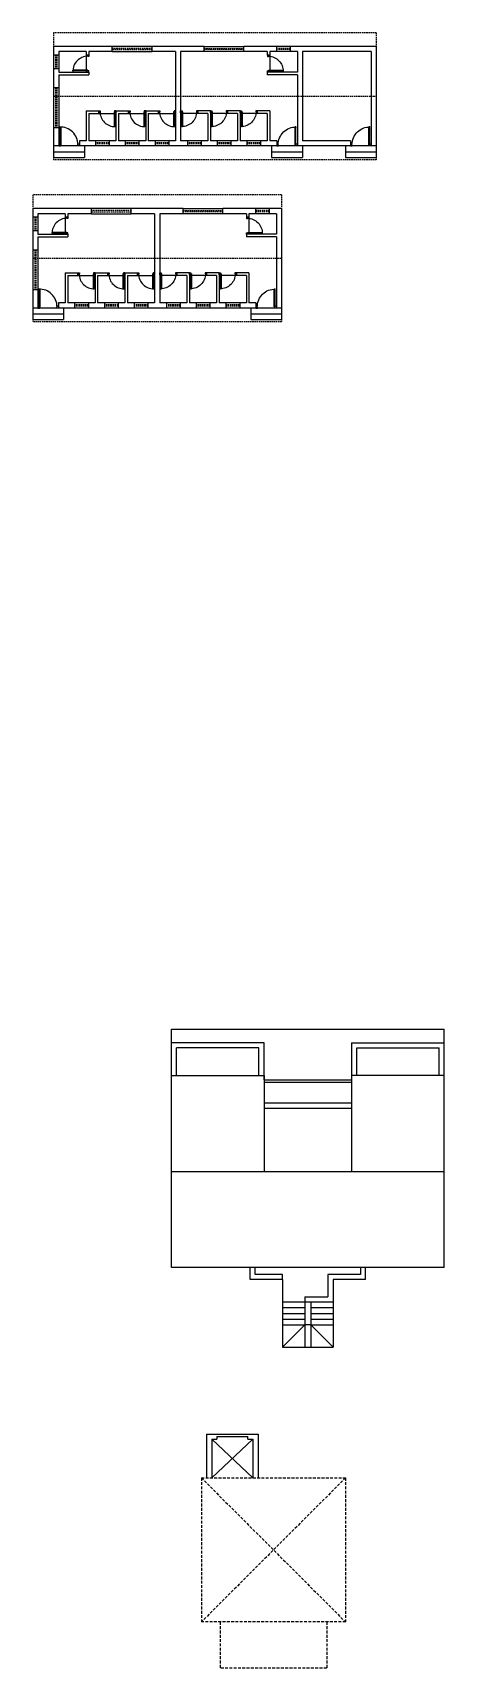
# Model space of a CAD drawing. Extents: x 2080 to 102399, y 2071 to 93424.
# Drawn here: x 87073 to 87793, y 64133 to 66992 of the extents above; entities that cross this region are included whole.
import ezdxf

# ---------------------------------------------------------------- set-up
doc = ezdxf.new("R2010")
doc.units = 0
doc.header["$LTSCALE"] = 20
doc.header["$MEASUREMENT"] = 0
doc.linetypes.add('HIDDEN', pattern=[0.375, 0.25, -0.125])
doc.linetypes.add('HIDDEN2', pattern=[0.1875, 0.125, -0.0625])
for name, color, linetype in [('DOOR', 1, 'Continuous'), ('Roof lilne', 31, 'Continuous'), ('wall', 13, 'Continuous'), ('WINDOW', 4, 'Continuous'), ('winsill', 5, 'Continuous')]:
    doc.layers.add(name, color=color, linetype=linetype)

# ---------------------------------------------------------------- blocks, each defined once
blk = doc.blocks.new('DR1H902')
at = {"color": 0}
for p, q in [((-0.5, 0), (-0.5, 1)), ((-0.5, 1), (-0.45, 1)), ((-0.45, 0), (-0.45, 1)), ((-0.5, 0), (-0.45, 0))]:
    blk.add_line(p, q, dxfattribs=at)
blk.add_arc((-0.5, 0), 1, 0, 91.70698, dxfattribs=at)
blk = doc.blocks.new('A$C3B4262AC')
at = {"layer": 'DOOR'}
for p, q in [((0, 4), (0, 0)), ((2.5, 4), (0, 4)), ((0, 0), (3, 0)), ((2.5, 2.25), (2.5, 4)), ((3, 2.25), (2.5, 2.25)), ((3, 0), (3, 2.25))]:
    blk.add_line(p, q, dxfattribs=at)
blk = doc.blocks.new('A$C1F9E242A')
blk.add_blockref('A$C3B4262AC', (0, 0))
at = {"xscale": -1}
blk.add_blockref('A$C3B4262AC', (36, 0), dxfattribs=at)
at = {"layer": 'DOOR', "xscale": -31, "yscale": 31, "zscale": 68.88888888888889}
blk.add_blockref('DR1H902', (18, 2.2), dxfattribs=at)
blk = doc.blocks.new('*U174')
at = {"xscale": -1, "rotation": 180}
blk.add_blockref('A$C1F9E242A', (-36, 2), dxfattribs=at)
blk = doc.blocks.new('*U176')
at = {"xscale": -1, "rotation": 180}
blk.add_blockref('A$C1F9E242A', (-36, 2), dxfattribs=at)
blk = doc.blocks.new('A$C624D1B1E')
at = {"ltscale": 0.5}
for p, q in [((-100, 38.2), (-100, 8.2)), ((221, 38.2), (221, 8.2)), ((-78, -63.8), (-48, -63.8)), ((-26, -63.8), (4, -63.8)), ((26, -63.8), (56, -63.8)), ((95, -63.8), (65, -63.8)), ((147, -63.8), (117, -63.8)), ((199, -63.8), (169, -63.8)), ((-286, -120.8), (-286, -140.8)), ((-232, -130.8), (-286, -130.8)), ((-232, -140.8), (-286, -140.8)), ((-277, -120.8), (-241, -120.8)), ((-232, -120.8), (-232, -140.8)), ((-157, -120.8), (-157, -140.8)), ((-103, -130.8), (-157, -130.8)), ((-103, -140.8), (-157, -140.8)), ((-148, -120.8), (-112, -120.8)), ((-103, -120.8), (-103, -140.8)), ((224, -120.8), (224, -140.8)), ((278, -130.8), (224, -130.8)), ((278, -140.8), (224, -140.8)), ((233, -120.8), (269, -120.8)), ((278, -120.8), (278, -140.8))]:
    blk.add_line(p, q, dxfattribs=at)
at = {"layer": 'Roof lilne', "linetype": 'HIDDEN2'}
for p, q in [((-286, 77.2), (-286, -144.8)), ((-286, 77.2), (278, 77.2)), ((278, 77.2), (278, -144.8)), ((278, -33.8), (-286, -33.8)), ((-286, -144.8), (278, -144.8))]:
    blk.add_line(p, q, dxfattribs=at)
at = {"layer": 'wall', "ltscale": 0.5}
for p, q in [((-286, 53.2), (-286, -120.8)), ((-286, 53.2), (-136, 53.2)), ((-277, 44.2), (-277, -120.8)), ((-277, 44.2), (-157, 44.2)), ((-157, 44.2), (-157, -111.8)), ((-148, 44.2), (-148, 8.2)), ((-148, 44.2), (-136, 44.2)), ((-136, 44.2), (-136, 53.2)), ((-112, 53.2), (-54.5, 53.2)), ((-112, 44.2), (-112, 53.2)), ((-112, 44.2), (-100, 44.2)), ((-100, 44.2), (-100, 38.2)), ((-95.5, 38.2), (-100, 38.2)), ((-95.5, 44.2), (-95.5, 38.2)), ((-95.5, 44.2), (-54.5, 44.2)), ((-54.5, 44.2), (-54.5, 53.2)), ((15, 53.2), (106, 53.2)), ((15, 44.2), (15, 53.2)), ((15, 44.2), (56, 44.2)), ((56, 44.2), (56, -111.8)), ((65, 44.2), (65, -111.8)), ((65, 44.2), (106, 44.2)), ((106, 44.2), (106, 53.2)), ((175.5, 53.2), (278, 53.2)), ((175.5, 44.2), (175.5, 53.2)), ((175.5, 44.2), (216.5, 44.2)), ((216.5, 44.2), (216.5, 38.2)), ((216.5, 38.2), (221, 38.2)), ((221, 44.2), (269, 44.2)), ((221, 44.2), (221, 38.2)), ((269, 44.2), (269, 38.2)), ((269, 38.2), (278, 38.2)), ((278, 53.2), (278, 38.2)), ((-148, 8.2), (-95.5, 8.2)), ((-148, 3.7), (-148, -120.8)), ((-148, 3.7), (-95.5, 3.7)), ((-95.5, 8.2), (-95.5, 3.7)), ((216.5, 8.2), (216.5, 3.7)), ((269, 8.2), (216.5, 8.2)), ((269, 3.7), (216.5, 3.7)), ((269, 14.2), (269, 8.2)), ((269, 14.2), (278, 14.2)), ((269, 3.7), (269, -19.3)), ((278, 14.2), (278, -19.3)), ((269, -19.3), (278, -19.3)), ((-100, -59.3), (-100, -111.8)), ((-100, -59.3), (-78, -59.3)), ((-95.5, -63.8), (-95.5, -111.8)), ((-95.5, -63.8), (-78, -63.8)), ((-78, -59.3), (-78, -63.8)), ((-48, -59.3), (-48, -111.8)), ((-48, -59.3), (-26, -59.3)), ((-43.5, -63.8), (-43.5, -111.8)), ((-43.5, -63.8), (-26, -63.8)), ((-26, -59.3), (-26, -63.8)), ((4, -59.3), (4, -111.8)), ((4, -59.3), (26, -59.3)), ((8.5, -63.8), (8.5, -111.8)), ((8.5, -63.8), (26, -63.8)), ((26, -59.3), (26, -63.8)), ((117, -59.3), (95, -59.3)), ((95, -59.3), (95, -63.8)), ((112.5, -63.8), (95, -63.8)), ((112.5, -63.8), (112.5, -111.8)), ((117, -59.3), (117, -111.8)), ((169, -59.3), (147, -59.3)), ((147, -59.3), (147, -63.8)), ((164.5, -63.8), (147, -63.8)), ((164.5, -63.8), (164.5, -111.8)), ((169, -59.3), (169, -111.8)), ((221, -59.3), (199, -59.3)), ((199, -59.3), (199, -63.8)), ((216.5, -63.8), (199, -63.8)), ((216.5, -63.8), (216.5, -111.8)), ((221, -59.3), (221, -111.8)), ((-241, -111.8), (-241, -120.8)), ((-241, -111.8), (-157, -111.8)), ((-112, -111.8), (-112, -120.8)), ((-112, -111.8), (-100, -111.8)), ((-95.5, -111.8), (-83.7, -111.8)), ((-83.7, -111.8), (-83.7, -120.8)), ((-59.7, -111.8), (-48, -111.8)), ((-59.7, -111.8), (-59.7, -120.8)), ((-43.5, -111.8), (-31.7, -111.8)), ((-31.7, -111.8), (-31.7, -120.8)), ((-7.7, -111.8), (4, -111.8)), ((-7.7, -111.8), (-7.7, -120.8)), ((8.5, -111.8), (20.3, -111.8)), ((20.3, -111.8), (20.3, -120.8)), ((44.3, -111.8), (56, -111.8)), ((44.3, -111.8), (44.3, -120.8)), ((65, -111.8), (76.8, -111.8)), ((76.8, -111.8), (76.8, -120.8)), ((100.8, -111.8), (112.5, -111.8)), ((100.8, -111.8), (100.8, -120.8)), ((117, -111.8), (128.8, -111.8)), ((128.8, -111.8), (128.8, -120.8)), ((152.8, -111.8), (164.5, -111.8)), ((152.8, -111.8), (152.8, -120.8)), ((169, -111.8), (180.8, -111.8)), ((180.8, -111.8), (180.8, -120.8)), ((204.8, -111.8), (216.5, -111.8)), ((204.8, -111.8), (204.8, -120.8)), ((221, -111.8), (233, -111.8)), ((233, -111.8), (233, -120.8)), ((269, -88.8), (269, -120.8)), ((269, -88.8), (278, -88.8)), ((278, -88.8), (278, -120.8)), ((-286, -120.8), (-277, -120.8)), ((-241, -120.8), (-148, -120.8)), ((-112, -120.8), (-83.7, -120.8)), ((-59.7, -120.8), (-31.7, -120.8)), ((-7.7, -120.8), (20.3, -120.8)), ((44.3, -120.8), (76.8, -120.8)), ((100.8, -120.8), (128.8, -120.8)), ((152.8, -120.8), (180.8, -120.8)), ((204.8, -120.8), (233, -120.8)), ((269, -120.8), (278, -120.8))]:
    blk.add_line(p, q, dxfattribs=at)
at = {"layer": 'WINDOW', "linetype": 'HIDDEN', "ltscale": 0.5}
for p, q in [((-136, 49.7), (-112, 49.7)), ((-136, 47.7), (-112, 47.7)), ((15, 49.7), (-54.5, 49.7)), ((-54.5, 47.7), (15, 47.7)), ((106, 49.7), (175.5, 49.7)), ((175.5, 47.7), (106, 47.7)), ((272.5, 38.2), (272.5, 14.2)), ((274.5, 38.2), (274.5, 14.2)), ((272.5, -19.3), (272.5, -88.8)), ((274.5, -19.3), (274.5, -88.8)), ((-83.7, -115.3), (-59.7, -115.3)), ((-83.7, -117.3), (-59.7, -117.3)), ((-31.7, -115.3), (-7.7, -115.3)), ((-31.7, -117.3), (-7.7, -117.3)), ((20.3, -115.3), (44.3, -115.3)), ((20.3, -117.3), (44.3, -117.3)), ((76.8, -115.3), (100.8, -115.3)), ((76.8, -117.3), (100.8, -117.3)), ((128.8, -115.3), (152.8, -115.3)), ((128.8, -117.3), (152.8, -117.3)), ((180.8, -115.3), (204.8, -115.3)), ((180.8, -117.3), (204.8, -117.3))]:
    blk.add_line(p, q, dxfattribs=at)
at = {"layer": 'winsill', "ltscale": 0.5}
for p, q in [((-136, 53.2), (-112, 53.2)), ((-136, 44.2), (-112, 44.2)), ((15, 53.2), (-54.5, 53.2)), ((-54.5, 44.2), (15, 44.2)), ((106, 53.2), (175.5, 53.2)), ((175.5, 44.2), (106, 44.2)), ((269, 38.2), (269, 14.2)), ((278, 38.2), (278, 14.2)), ((269, -19.3), (269, -88.8)), ((278, -19.3), (278, -88.8)), ((-83.7, -111.8), (-59.7, -111.8)), ((-31.7, -111.8), (-7.7, -111.8)), ((20.3, -111.8), (44.3, -111.8)), ((76.8, -111.8), (100.8, -111.8)), ((128.8, -111.8), (152.8, -111.8)), ((180.8, -111.8), (204.8, -111.8)), ((-83.7, -120.8), (-59.7, -120.8)), ((-31.7, -120.8), (-7.7, -120.8)), ((20.3, -120.8), (44.3, -120.8)), ((76.8, -120.8), (100.8, -120.8)), ((128.8, -120.8), (152.8, -120.8)), ((180.8, -120.8), (204.8, -120.8))]:
    blk.add_line(p, q, dxfattribs=at)
at = {"layer": 'DOOR', "yscale": 0.8333333333334849}
for p, xscale, zscale, rotation in [((-97.2, 8.2), 0.8333333333334849, 0.8333333333334849, 270), ((218.2, 8.2), -0.8333333333334849, 0.8333333333333334, 90)]:
    blk.add_blockref('*U174', p, dxfattribs=dict(at, xscale=xscale, zscale=zscale, rotation=rotation))
for name, p, xscale, zscale in [('*U174', (-48, -60.9), 0.8333333333334849, 0.8333333333334849), ('*U174', (4, -60.9), 0.8333333333334849, 0.8333333333334849), ('*U176', (56, -60.9), 0.8333333333334849, 0.8333333333334849), ('*U174', (65, -60.9), -0.8333333333334849, 0.8333333333333334), ('*U174', (117, -60.9), -0.8333333333334849, 0.8333333333333334), ('*U174', (169, -60.9), -0.8333333333334849, 0.8333333333333334)]:
    blk.add_blockref(name, p, dxfattribs=dict(at, xscale=xscale, zscale=zscale))
at = {"layer": 'DOOR', "rotation": 180}
for p in [(-277, -118.8), (-148, -118.8)]:
    blk.add_blockref('*U174', p, dxfattribs=at)
at = {"layer": 'DOOR', "xscale": -1, "rotation": 180}
blk.add_blockref('*U174', (269, -118.8), dxfattribs=at)
blk = doc.blocks.new('*U180')
at = {"xscale": -1, "rotation": 180}
blk.add_blockref('A$C1F9E242A', (-36, 2), dxfattribs=at)
blk = doc.blocks.new('*U181')
at = {"xscale": -1, "rotation": 180}
blk.add_blockref('A$C1F9E242A', (-36, 2), dxfattribs=at)
blk = doc.blocks.new('A$C61A40646')
at = {"ltscale": 0.5}
for p, q in [((57, -15), (57, -45)), ((378, -15), (378, -45)), ((79, -117), (109, -117)), ((131, -117), (161, -117)), ((183, -117), (213, -117)), ((252, -117), (222, -117)), ((304, -117), (274, -117)), ((356, -117), (326, -117)), ((0, -174), (0, -194)), ((0, -184), (54, -184)), ((0, -194), (54, -194)), ((45, -174), (9, -174)), ((54, -174), (54, -194)), ((381, -174), (381, -194)), ((381, -184), (435, -184)), ((381, -194), (435, -194)), ((426, -174), (390, -174)), ((435, -174), (435, -194))]:
    blk.add_line(p, q, dxfattribs=at)
at = {"layer": 'Roof lilne', "linetype": 'HIDDEN2'}
for p, q in [((435, 24), (0, 24)), ((0, 24), (0, -198)), ((435, 24), (435, -198)), ((0, -87), (435, -87)), ((435, -198), (0, -198))]:
    blk.add_line(p, q, dxfattribs=at)
at = {"layer": 'wall', "ltscale": 0.5}
for p, q in [((102.5, 0), (0, 0)), ((0, 0), (0, -15)), ((102.5, -9), (102.5, 0)), ((172, -9), (172, 0)), ((263, 0), (172, 0)), ((263, -9), (263, 0)), ((332.5, -9), (332.5, 0)), ((390, 0), (332.5, 0)), ((390, -9), (390, 0)), ((414, -9), (414, 0)), ((435, 0), (414, 0)), ((435, 0), (435, -174)), ((9, -15), (0, -15)), ((57, -9), (9, -9)), ((9, -9), (9, -15)), ((57, -9), (57, -15)), ((61.5, -15), (57, -15)), ((61.5, -9), (61.5, -15)), ((102.5, -9), (61.5, -9)), ((213, -9), (172, -9)), ((213, -9), (213, -165)), ((263, -9), (222, -9)), ((222, -9), (222, -165)), ((373.5, -9), (332.5, -9)), ((373.5, -9), (373.5, -15)), ((373.5, -15), (378, -15)), ((390, -9), (378, -9)), ((378, -9), (378, -15)), ((426, -9), (414, -9)), ((426, -9), (426, -45)), ((9, -39), (0, -39)), ((0, -39), (0, -72.5)), ((9, -39), (9, -45)), ((9, -45), (61.5, -45)), ((9, -49.5), (61.5, -49.5)), ((9, -49.5), (9, -72.5)), ((61.5, -45), (61.5, -49.5)), ((426, -45), (373.5, -45)), ((373.5, -45), (373.5, -49.5)), ((426, -49.5), (373.5, -49.5)), ((426, -49.5), (426, -174)), ((9, -72.5), (0, -72.5)), ((57, -112.5), (79, -112.5)), ((57, -112.5), (57, -165)), ((79, -112.5), (79, -117)), ((109, -112.5), (131, -112.5)), ((109, -112.5), (109, -165)), ((131, -112.5), (131, -117)), ((161, -112.5), (183, -112.5)), ((161, -112.5), (161, -165)), ((183, -112.5), (183, -117)), ((252, -112.5), (252, -117)), ((274, -112.5), (252, -112.5)), ((274, -112.5), (274, -165)), ((304, -112.5), (304, -117)), ((326, -112.5), (304, -112.5)), ((326, -112.5), (326, -165)), ((356, -112.5), (356, -117)), ((378, -112.5), (356, -112.5)), ((378, -112.5), (378, -165)), ((9, -142), (0, -142)), ((0, -142), (0, -174)), ((9, -142), (9, -174)), ((61.5, -117), (79, -117)), ((61.5, -117), (61.5, -165)), ((113.5, -117), (131, -117)), ((113.5, -117), (113.5, -165)), ((165.5, -117), (183, -117)), ((165.5, -117), (165.5, -165)), ((269.5, -117), (252, -117)), ((269.5, -117), (269.5, -165)), ((321.5, -117), (304, -117)), ((321.5, -117), (321.5, -165)), ((373.5, -117), (356, -117)), ((373.5, -117), (373.5, -165)), ((45, -165), (45, -174)), ((57, -165), (45, -165)), ((73.25, -165), (61.5, -165)), ((73.25, -165), (73.25, -174)), ((97.25, -165), (97.25, -174)), ((109, -165), (97.25, -165)), ((125.25, -165), (113.5, -165)), ((125.25, -165), (125.25, -174)), ((149.25, -165), (149.25, -174)), ((161, -165), (149.25, -165)), ((177.25, -165), (165.5, -165)), ((177.25, -165), (177.25, -174)), ((201.25, -165), (201.25, -174)), ((213, -165), (201.25, -165)), ((233.75, -165), (222, -165)), ((233.75, -165), (233.75, -174)), ((257.75, -165), (257.75, -174)), ((269.5, -165), (257.75, -165)), ((285.75, -165), (274, -165)), ((285.75, -165), (285.75, -174)), ((309.75, -165), (309.75, -174)), ((321.5, -165), (309.75, -165)), ((337.75, -165), (326, -165)), ((337.75, -165), (337.75, -174)), ((361.75, -165), (361.75, -174)), ((373.5, -165), (361.75, -165)), ((390, -165), (378, -165)), ((390, -165), (390, -174)), ((9, -174), (0, -174)), ((73.25, -174), (45, -174)), ((125.25, -174), (97.25, -174)), ((177.25, -174), (149.25, -174)), ((233.75, -174), (201.25, -174)), ((285.75, -174), (257.75, -174)), ((337.75, -174), (309.75, -174)), ((390, -174), (361.75, -174)), ((435, -174), (426, -174))]:
    blk.add_line(p, q, dxfattribs=at)
at = {"layer": 'WINDOW', "linetype": 'HIDDEN', "ltscale": 0.5}
for p, q in [((3.5, -15), (3.5, -39)), ((5.5, -15), (5.5, -39)), ((172, -3.5), (102.5, -3.5)), ((102.5, -5.5), (172, -5.5)), ((263, -3.5), (332.5, -3.5)), ((332.5, -5.5), (263, -5.5)), ((414, -3.5), (390, -3.5)), ((414, -5.5), (390, -5.5)), ((3.5, -72.5), (3.5, -142)), ((5.5, -72.5), (5.5, -142)), ((97.25, -168.5), (73.25, -168.5)), ((97.25, -170.5), (73.25, -170.5)), ((149.25, -168.5), (125.25, -168.5)), ((149.25, -170.5), (125.25, -170.5)), ((201.25, -168.5), (177.25, -168.5)), ((201.25, -170.5), (177.25, -170.5)), ((257.75, -168.5), (233.75, -168.5)), ((257.75, -170.5), (233.75, -170.5)), ((309.75, -168.5), (285.75, -168.5)), ((309.75, -170.5), (285.75, -170.5)), ((361.75, -168.5), (337.75, -168.5)), ((361.75, -170.5), (337.75, -170.5))]:
    blk.add_line(p, q, dxfattribs=at)
at = {"layer": 'winsill', "ltscale": 0.5}
for p, q in [((172, 0), (102.5, 0)), ((263, 0), (332.5, 0)), ((414, 0), (390, 0)), ((0, -15), (0, -39)), ((9, -15), (9, -39)), ((102.5, -9), (172, -9)), ((332.5, -9), (263, -9)), ((414, -9), (390, -9)), ((0, -72.5), (0, -142)), ((9, -72.5), (9, -142)), ((97.25, -165), (73.25, -165)), ((149.25, -165), (125.25, -165)), ((201.25, -165), (177.25, -165)), ((257.75, -165), (233.75, -165)), ((309.75, -165), (285.75, -165)), ((361.75, -165), (337.75, -165)), ((97.25, -174), (73.25, -174)), ((149.25, -174), (125.25, -174)), ((201.25, -174), (177.25, -174)), ((257.75, -174), (233.75, -174)), ((309.75, -174), (285.75, -174)), ((361.75, -174), (337.75, -174))]:
    blk.add_line(p, q, dxfattribs=at)
at = {"layer": 'DOOR', "xscale": 0.8333333333284827, "yscale": 0.8333333333284827, "zscale": 0.8333333333284827, "rotation": 270}
blk.add_blockref('*U180', (59.83, -45), dxfattribs=at)
at = {"layer": 'DOOR', "extrusion": (0, 0, -1), "xscale": 0.8333333333284827, "yscale": 0.8333333333284827, "zscale": -0.8333333333333334, "rotation": 270}
blk.add_blockref('*U180', (-375.17, -45), dxfattribs=at)
at = {"layer": 'DOOR', "xscale": 0.8333333333357587, "yscale": 0.8333333333357587, "zscale": 0.8333333333357587}
for p in [(109, -114.17), (161, -114.17), (213, -114.17)]:
    blk.add_blockref('*U180', p, dxfattribs=at)
at = {"layer": 'DOOR', "extrusion": (0, 0, -1), "xscale": 0.8333333333357587, "yscale": 0.8333333333357587, "zscale": -0.8333333333333334}
for name, p in [('*U181', (-222, -114.17)), ('*U180', (-274, -114.17)), ('*U180', (-326, -114.17))]:
    blk.add_blockref(name, p, dxfattribs=at)
at = {"layer": 'DOOR', "rotation": 180}
blk.add_blockref('*U180', (9, -172), dxfattribs=at)
at = {"layer": 'DOOR', "extrusion": (0, 0, -1), "zscale": -1, "rotation": 180}
blk.add_blockref('*U180', (-426, -172), dxfattribs=at)
blk = doc.blocks.new('A$C5F427F23')
for p, q in [((-440.2, 145.1), (-440.2, 169.1)), ((-440.2, 169.1), (36.8, 169.1)), ((-440.2, 88.1), (-440.2, 145.1)), ((-278.2, 145.1), (-440.2, 145.1)), ((-278.2, 80.6), (-278.2, 145.1)), ((-125.2, 145.1), (-125.2, 80.6)), ((-125.2, 145.1), (36.8, 145.1)), ((36.8, 145.1), (36.8, 169.1)), ((36.8, 88.1), (36.8, 145.1)), ((-431.2, 88.1), (-431.2, 136.1)), ((-287.2, 136.1), (-431.2, 136.1)), ((-287.2, 88.1), (-287.2, 136.1)), ((-116.2, 136.1), (27.8, 136.1)), ((-116.2, 88.1), (-116.2, 136.1)), ((27.8, 88.1), (27.8, 136.1)), ((-278.2, 80.6), (-125.2, 80.6)), ((-278.2, 76.1), (-125.2, 76.1))]:
    blk.add_line(p, q)
at = {"color": 9}
for p, q in [((-302.7, -268.9), (-302.7, -247.9)), ((-293.7, -259.9), (-293.7, -247.9)), ((-109.7, -247.9), (-109.7, -259.9)), ((-100.7, -268.9), (-100.7, -247.9)), ((-245.7, -268.9), (-302.7, -268.9)), ((-245.7, -259.9), (-293.7, -259.9)), ((-245.7, -268.9), (-245.7, -259.9)), ((-245.7, -268.9), (-245.7, -386.9)), ((-109.7, -259.9), (-166.7, -259.9)), ((-166.7, -259.9), (-166.7, -298.9)), ((-100.7, -268.9), (-157.7, -268.9)), ((-157.7, -268.9), (-157.7, -386.9)), ((-245.7, -307.9), (-206.7, -307.9)), ((-206.7, -298.9), (-166.7, -298.9)), ((-206.7, -298.9), (-206.7, -347.9)), ((-206.7, -307.9), (-196.7, -307.9)), ((-196.7, -307.9), (-157.7, -307.9)), ((-196.7, -307.9), (-196.7, -347.9)), ((-245.7, -317.9), (-206.7, -317.9)), ((-245.7, -327.9), (-206.7, -327.9)), ((-245.7, -337.9), (-206.7, -337.9)), ((-196.7, -317.9), (-157.7, -317.9)), ((-196.7, -327.9), (-157.7, -327.9)), ((-196.7, -337.9), (-157.7, -337.9)), ((-245.7, -347.9), (-206.7, -347.9)), ((-206.7, -347.9), (-245.7, -386.9)), ((-206.7, -347.9), (-206.7, -386.9)), ((-196.7, -347.9), (-206.7, -347.9)), ((-196.7, -347.9), (-157.7, -347.9)), ((-196.7, -347.9), (-196.7, -386.9)), ((-196.7, -347.9), (-157.7, -386.9)), ((-245.7, -386.9), (-157.7, -386.9))]:
    blk.add_line(p, q, dxfattribs=at)
at = {"layer": 'wall', "color": 2}
for p, q in [((-440.2, -247.9), (-440.2, 88.1)), ((-440.2, 88.1), (-278.2, 88.1)), ((-278.2, 88.1), (-278.2, -79.9)), ((-125.2, 88.1), (-125.2, -79.9)), ((36.8, 88.1), (-125.2, 88.1)), ((36.8, -247.9), (36.8, 88.1)), ((-278.2, 40.1), (-125.2, 40.1)), ((-278.2, 31.1), (-125.2, 31.1)), ((-440.2, -79.9), (36.8, -79.9)), ((36.8, -247.9), (-440.2, -247.9))]:
    blk.add_line(p, q, dxfattribs=at)
blk = doc.blocks.new('A$C761D436A')
for p, q in [((-122, 252.4), (-122, 175.9)), ((-122, 252.4), (-32, 252.4)), ((-113, 243.4), (-113, 175.9)), ((-113, 243.4), (-104, 243.4)), ((-113, 243.4), (-41, 175.9)), ((-41, 243.4), (-113, 175.9)), ((-104, 247.9), (-104, 243.4)), ((-104, 247.9), (-50, 247.9)), ((-50, 243.4), (-50, 247.9)), ((-50, 243.4), (-41, 243.4)), ((-41, 243.4), (-41, 175.9)), ((-32, 252.4), (-32, 175.9))]:
    blk.add_line(p, q)
at = {"layer": 'Roof lilne', "linetype": 'HIDDEN'}
for p, q in [((-131, 175.9), (-131, -76.1)), ((-131, 175.9), (121, 175.9)), ((-131, 175.9), (121, -76.1)), ((121, 175.9), (-131, -76.1)), ((121, 175.9), (121, -76.1)), ((121, -76.1), (-131, -76.1)), ((-98, -76.1), (-98, -157.1)), ((88, -76.1), (88, -157.1)), ((88, -157.1), (-98, -157.1))]:
    blk.add_line(p, q, dxfattribs=at)

msp = doc.modelspace()

# ---------------------------------------------------------------- block references
at = {"ltscale": 0.5, "xscale": -1}
msp.add_blockref('A$C624D1B1E', (87387.797, 66915.245), dxfattribs=at)
at = {"ltscale": 0.5}
for name, p in [('A$C61A40646', (87073.233, 66685.074)), ('A$C5F427F23', (87755.811, 65081.44)), ('A$C761D436A', (87499.05, 64290.141))]:
    msp.add_blockref(name, p, dxfattribs=at)

doc.saveas('drawing.dxf')
